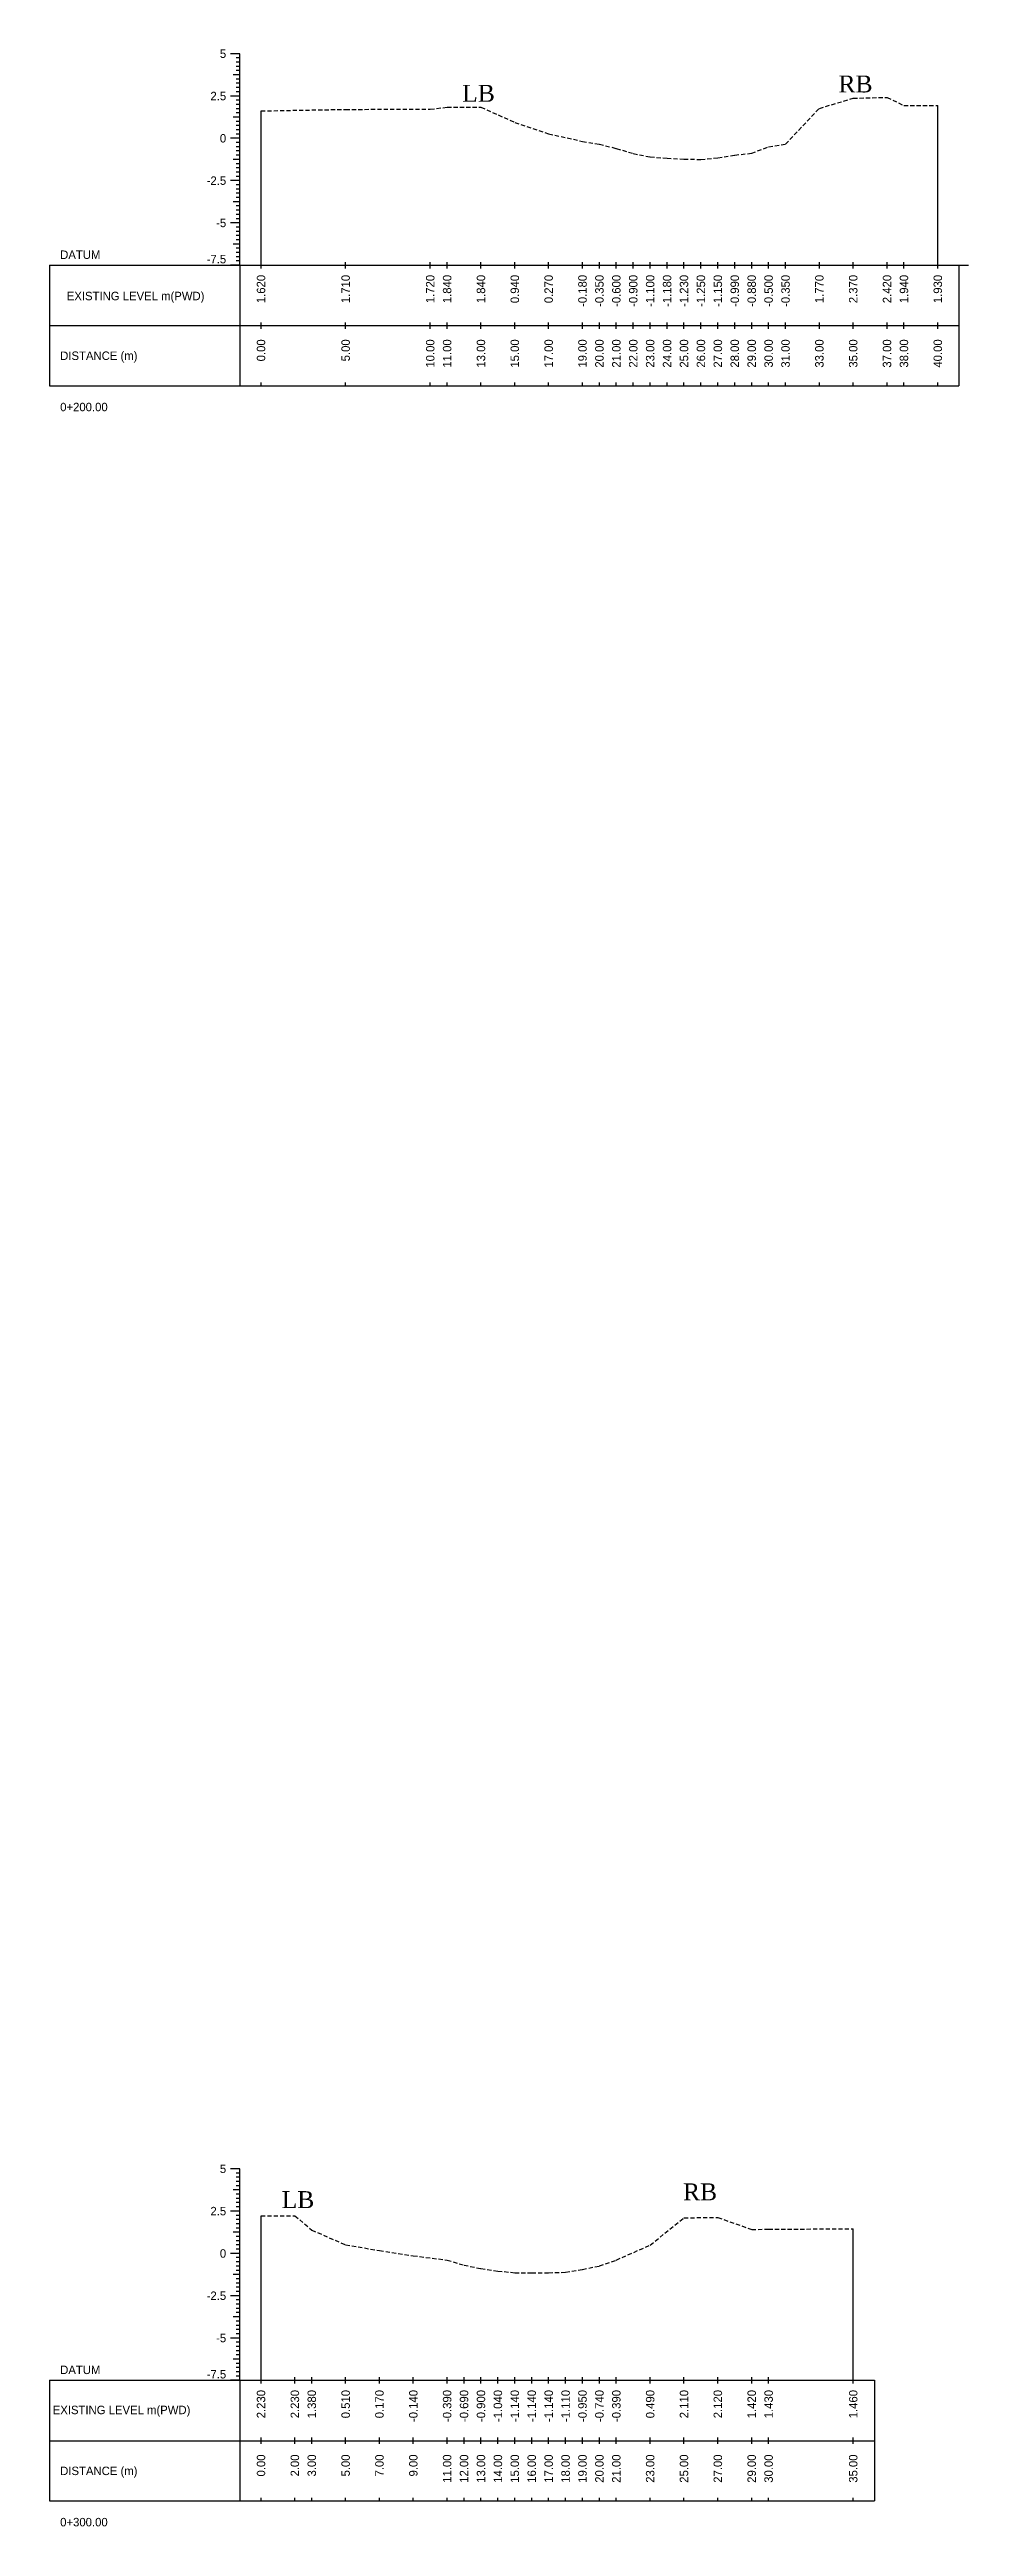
# Model space of a CAD drawing. Header units: inches. Extents: x 3247 to 4722, y -1199 to -293.
# Drawn here: x 3547.9 to 3602.2, y -1108.4 to -962 of the extents above; entities that cross this region are included whole.
import ezdxf
from ezdxf.enums import TextEntityAlignment as Align

# ---------------------------------------------------------------- set-up
doc = ezdxf.new("R2010")
doc.units = ezdxf.units.IN
doc.header["$MEASUREMENT"] = 0
doc.linetypes.add('HIDDEN', pattern=[0.375, 0.25, -0.125])
doc.layers.add('CS_Drawing', color=7, linetype='Continuous')
doc.layers.add('GL', color=3, linetype='HIDDEN')
doc.styles.add('romans', font='romans.shx')

msp = doc.modelspace()

# ---------------------------------------------------------------- texts
at = {"char_height": 1, "width": 685.1065, "attachment_point": 1, "style": 'romans'}
for s, insert in [('{\\fTimes New Roman|b0|i0|c0|p18;LB}', (3572.29, -964.06)), ('{\\fTimes New Roman|b0|i0|c0|p18;RB}', (3594.53, -963.51)), ('{\\fTimes New Roman|b0|i0|c0|p18;LB}', (3561.62, -1088.54)), ('{\\fTimes New Roman|b0|i0|c0|p18;RB}', (3585.34, -1088.08))]:
    msp.add_mtext(s, dxfattribs=dict(at, insert=insert))
at = {"layer": 'CS_Drawing'}
for s, p in [('5', (3558.34, -962.22)), ('2.5', (3558.34, -964.72)), ('0', (3558.34, -967.22)), ('-2.5', (3558.34, -969.72)), ('-5', (3558.34, -972.22)), ('5', (3558.34, -1087.22)), ('2.5', (3558.34, -1089.72)), ('0', (3558.34, -1092.22)), ('-2.5', (3558.34, -1094.72)), ('-5', (3558.34, -1097.22))]:
    msp.add_text(s, height=0.5, dxfattribs=at).set_placement(p, align=Align.MIDDLE_RIGHT)
for s, p in [('DATUM', (3548.53, -974.1)), ('EXISTING LEVEL m(PWD)', (3548.92, -976.54)), ('DISTANCE (m)', (3548.53, -980.07)), ('0+200.00', (3548.53, -983.1)), ('DATUM', (3548.53, -1099.1)), ('EXISTING LEVEL m(PWD)', (3548.09, -1101.47)), ('DISTANCE (m)', (3548.53, -1105.07)), ('0+300.00', (3548.53, -1108.1))]:
    msp.add_text(s, height=0.5, dxfattribs=at).set_placement(p, align=Align.MIDDLE_LEFT)
for p in [(3558.34, -974.61), (3558.34, -1099.61)]:
    msp.add_text('-7.5', height=0.5, dxfattribs=at).set_placement(p, align=Align.RIGHT)
for s, p in [('1.620', (3560.4, -975.29)), ('1.710', (3565.4, -975.29)), ('1.720', (3570.4, -975.29)), ('1.840', (3571.4, -975.29)), ('1.840', (3573.4, -975.29)), ('0.940', (3575.4, -975.29)), ('0.270', (3577.4, -975.29)), ('-0.180', (3579.4, -975.29)), ('-0.350', (3580.4, -975.29)), ('-0.600', (3581.4, -975.29)), ('-0.900', (3582.4, -975.29)), ('-1.100', (3583.4, -975.29)), ('-1.180', (3584.4, -975.29)), ('-1.230', (3585.4, -975.29)), ('-1.250', (3586.4, -975.29)), ('-1.150', (3587.4, -975.29)), ('-0.990', (3588.4, -975.29)), ('-0.880', (3589.4, -975.29)), ('-0.500', (3590.4, -975.29)), ('-0.350', (3591.4, -975.29)), ('1.770', (3593.4, -975.29)), ('2.370', (3595.4, -975.29)), ('2.420', (3597.4, -975.29)), ('1.940', (3598.4, -975.29)), ('1.930', (3600.4, -975.29)), ('0.00', (3560.4, -979.1)), ('5.00', (3565.4, -979.1)), ('10.00', (3570.4, -979.1)), ('11.00', (3571.4, -979.1)), ('13.00', (3573.4, -979.1)), ('15.00', (3575.4, -979.1)), ('17.00', (3577.4, -979.1)), ('19.00', (3579.4, -979.1)), ('20.00', (3580.4, -979.1)), ('21.00', (3581.4, -979.1)), ('22.00', (3582.4, -979.1)), ('23.00', (3583.4, -979.1)), ('24.00', (3584.4, -979.1)), ('25.00', (3585.4, -979.1)), ('26.00', (3586.4, -979.1)), ('27.00', (3587.4, -979.1)), ('28.00', (3588.4, -979.1)), ('29.00', (3589.4, -979.1)), ('30.00', (3590.4, -979.1)), ('31.00', (3591.4, -979.1)), ('33.00', (3593.4, -979.1)), ('35.00', (3595.4, -979.1)), ('37.00', (3597.4, -979.1)), ('38.00', (3598.4, -979.1)), ('40.00', (3600.4, -979.1)), ('2.230', (3560.4, -1100.29)), ('2.230', (3562.4, -1100.29)), ('1.380', (3563.4, -1100.29)), ('0.510', (3565.4, -1100.29)), ('0.170', (3567.4, -1100.29)), ('-0.140', (3569.4, -1100.29)), ('-0.390', (3571.4, -1100.29)), ('-0.690', (3572.4, -1100.29)), ('-0.900', (3573.4, -1100.29)), ('-1.040', (3574.4, -1100.29)), ('-1.140', (3575.4, -1100.29)), ('-1.140', (3576.4, -1100.29)), ('-1.140', (3577.4, -1100.29)), ('-1.110', (3578.4, -1100.29)), ('-0.950', (3579.4, -1100.29)), ('-0.740', (3580.4, -1100.29)), ('-0.390', (3581.4, -1100.29)), ('0.490', (3583.4, -1100.29)), ('2.110', (3585.4, -1100.29)), ('2.120', (3587.4, -1100.29)), ('1.420', (3589.4, -1100.29)), ('1.430', (3590.4, -1100.29)), ('1.460', (3595.4, -1100.29)), ('0.00', (3560.4, -1104.1)), ('2.00', (3562.4, -1104.1)), ('3.00', (3563.4, -1104.1)), ('5.00', (3565.4, -1104.1)), ('7.00', (3567.4, -1104.1)), ('9.00', (3569.4, -1104.1)), ('11.00', (3571.4, -1104.1)), ('12.00', (3572.4, -1104.1)), ('13.00', (3573.4, -1104.1)), ('14.00', (3574.4, -1104.1)), ('15.00', (3575.4, -1104.1)), ('16.00', (3576.4, -1104.1)), ('17.00', (3577.4, -1104.1)), ('18.00', (3578.4, -1104.1)), ('19.00', (3579.4, -1104.1)), ('20.00', (3580.4, -1104.1)), ('21.00', (3581.4, -1104.1)), ('23.00', (3583.4, -1104.1)), ('25.00', (3585.4, -1104.1)), ('27.00', (3587.4, -1104.1)), ('29.00', (3589.4, -1104.1)), ('30.00', (3590.4, -1104.1)), ('35.00', (3595.4, -1104.1))]:
    msp.add_text(s, height=0.5, rotation=90, dxfattribs=at).set_placement(p, align=Align.MIDDLE_RIGHT)

# ---------------------------------------------------------------- linework, layer by layer
at = {"layer": 'CS_Drawing'}
for p, q in [((3559.15, -962.22), (3558.59, -962.22)), ((3559.15, -962.22), (3558.76, -962.22)), ((3559.15, -962.22), (3558.93, -962.22)), ((3559.15, -962.47), (3558.93, -962.47)), ((3559.15, -962.72), (3558.93, -962.72)), ((3559.15, -962.97), (3558.93, -962.97)), ((3559.15, -974.72), (3559.15, -962.22)), ((3559.15, -963.47), (3558.76, -963.47)), ((3559.15, -963.22), (3558.93, -963.22)), ((3559.15, -963.47), (3558.93, -963.47)), ((3559.15, -963.72), (3558.93, -963.72)), ((3559.15, -963.97), (3558.93, -963.97)), ((3559.15, -964.22), (3558.93, -964.22)), ((3559.15, -964.47), (3558.93, -964.47)), ((3559.15, -964.72), (3558.59, -964.72)), ((3559.15, -964.72), (3558.76, -964.72)), ((3559.15, -965.97), (3558.76, -965.97)), ((3559.15, -964.72), (3558.93, -964.72)), ((3559.15, -964.97), (3558.93, -964.97)), ((3559.15, -965.22), (3558.93, -965.22)), ((3559.15, -965.47), (3558.93, -965.47)), ((3559.15, -965.72), (3558.93, -965.72)), ((3559.15, -965.97), (3558.93, -965.97)), ((3560.4, -974.72), (3560.4, -965.6)), ((3600.4, -974.72), (3600.4, -965.29)), ((3559.15, -967.22), (3558.59, -967.22)), ((3559.15, -967.22), (3558.76, -967.22)), ((3559.15, -966.22), (3558.93, -966.22)), ((3559.15, -966.47), (3558.93, -966.47)), ((3559.15, -966.72), (3558.93, -966.72)), ((3559.15, -966.97), (3558.93, -966.97)), ((3559.15, -967.22), (3558.93, -967.22)), ((3559.15, -967.47), (3558.93, -967.47)), ((3559.15, -968.47), (3558.76, -968.47)), ((3559.15, -967.72), (3558.93, -967.72)), ((3559.15, -967.97), (3558.93, -967.97)), ((3559.15, -968.22), (3558.93, -968.22)), ((3559.15, -968.47), (3558.93, -968.47)), ((3559.15, -968.72), (3558.93, -968.72)), ((3559.15, -968.97), (3558.93, -968.97)), ((3559.15, -969.72), (3558.59, -969.72)), ((3559.15, -969.72), (3558.76, -969.72)), ((3559.15, -969.22), (3558.93, -969.22)), ((3559.15, -969.47), (3558.93, -969.47)), ((3559.15, -969.72), (3558.93, -969.72)), ((3559.15, -969.97), (3558.93, -969.97)), ((3559.15, -970.22), (3558.93, -970.22)), ((3559.15, -970.47), (3558.93, -970.47)), ((3559.15, -970.97), (3558.76, -970.97)), ((3559.15, -970.72), (3558.93, -970.72)), ((3559.15, -970.97), (3558.93, -970.97)), ((3559.15, -971.22), (3558.93, -971.22)), ((3559.15, -971.47), (3558.93, -971.47)), ((3559.15, -971.72), (3558.93, -971.72)), ((3559.15, -971.97), (3558.93, -971.97)), ((3559.15, -972.22), (3558.59, -972.22)), ((3559.15, -972.22), (3558.76, -972.22)), ((3559.15, -972.22), (3558.93, -972.22)), ((3559.15, -972.47), (3558.93, -972.47)), ((3559.15, -972.72), (3558.93, -972.72)), ((3559.15, -972.97), (3558.93, -972.97)), ((3559.15, -973.22), (3558.93, -973.22)), ((3547.9, -974.72), (3559.15, -974.72)), ((3547.9, -974.72), (3547.9, -981.85)), ((3559.15, -974.72), (3558.59, -974.72)), ((3559.15, -973.47), (3558.76, -973.47)), ((3559.15, -974.72), (3558.76, -974.72)), ((3559.15, -973.47), (3558.93, -973.47)), ((3559.15, -973.72), (3558.93, -973.72)), ((3559.15, -973.97), (3558.93, -973.97)), ((3559.15, -974.22), (3558.93, -974.22)), ((3559.15, -974.47), (3558.93, -974.47)), ((3559.15, -974.72), (3558.93, -974.72)), ((3559.15, -974.72), (3601.65, -974.72)), ((3559.15, -974.72), (3559.15, -981.85)), ((3560.4, -974.91), (3560.4, -974.54)), ((3565.4, -974.91), (3565.4, -974.54)), ((3570.4, -974.91), (3570.4, -974.54)), ((3571.4, -974.91), (3571.4, -974.54)), ((3573.4, -974.91), (3573.4, -974.54)), ((3575.4, -974.91), (3575.4, -974.54)), ((3577.4, -974.91), (3577.4, -974.54)), ((3579.4, -974.91), (3579.4, -974.54)), ((3580.4, -974.91), (3580.4, -974.54)), ((3581.4, -974.91), (3581.4, -974.54)), ((3582.4, -974.91), (3582.4, -974.54)), ((3583.4, -974.91), (3583.4, -974.54)), ((3584.4, -974.91), (3584.4, -974.54)), ((3585.4, -974.91), (3585.4, -974.54)), ((3586.4, -974.91), (3586.4, -974.54)), ((3587.4, -974.91), (3587.4, -974.54)), ((3588.4, -974.91), (3588.4, -974.54)), ((3589.4, -974.91), (3589.4, -974.54)), ((3590.4, -974.91), (3590.4, -974.54)), ((3591.4, -974.91), (3591.4, -974.54)), ((3593.4, -974.91), (3593.4, -974.54)), ((3595.4, -974.91), (3595.4, -974.54)), ((3597.4, -974.91), (3597.4, -974.54)), ((3598.4, -974.91), (3598.4, -974.54)), ((3600.4, -974.91), (3600.4, -974.54)), ((3601.65, -974.72), (3602.21, -974.72)), ((3601.65, -974.72), (3602.04, -974.72)), ((3601.65, -974.72), (3601.88, -974.72)), ((3601.65, -974.72), (3601.65, -981.85)), ((3547.9, -978.29), (3559.15, -978.29)), ((3559.15, -978.29), (3601.65, -978.29)), ((3559.15, -978.29), (3601.65, -978.29)), ((3560.4, -978.47), (3560.4, -978.1)), ((3565.4, -978.47), (3565.4, -978.1)), ((3570.4, -978.47), (3570.4, -978.1)), ((3571.4, -978.47), (3571.4, -978.1)), ((3573.4, -978.47), (3573.4, -978.1)), ((3575.4, -978.47), (3575.4, -978.1)), ((3577.4, -978.47), (3577.4, -978.1)), ((3579.4, -978.47), (3579.4, -978.1)), ((3580.4, -978.47), (3580.4, -978.1)), ((3581.4, -978.47), (3581.4, -978.1)), ((3582.4, -978.47), (3582.4, -978.1)), ((3583.4, -978.47), (3583.4, -978.1)), ((3584.4, -978.47), (3584.4, -978.1)), ((3585.4, -978.47), (3585.4, -978.1)), ((3586.4, -978.47), (3586.4, -978.1)), ((3587.4, -978.47), (3587.4, -978.1)), ((3588.4, -978.47), (3588.4, -978.1)), ((3589.4, -978.47), (3589.4, -978.1)), ((3590.4, -978.47), (3590.4, -978.1)), ((3591.4, -978.47), (3591.4, -978.1)), ((3593.4, -978.47), (3593.4, -978.1)), ((3595.4, -978.47), (3595.4, -978.1)), ((3597.4, -978.47), (3597.4, -978.1)), ((3598.4, -978.47), (3598.4, -978.1)), ((3600.4, -978.47), (3600.4, -978.1)), ((3547.9, -981.85), (3559.15, -981.85)), ((3559.15, -981.85), (3601.65, -981.85)), ((3560.4, -981.85), (3560.4, -981.66)), ((3565.4, -981.85), (3565.4, -981.66)), ((3570.4, -981.85), (3570.4, -981.66)), ((3571.4, -981.85), (3571.4, -981.66)), ((3573.4, -981.85), (3573.4, -981.66)), ((3575.4, -981.85), (3575.4, -981.66)), ((3577.4, -981.85), (3577.4, -981.66)), ((3579.4, -981.85), (3579.4, -981.66)), ((3580.4, -981.85), (3580.4, -981.66)), ((3581.4, -981.85), (3581.4, -981.66)), ((3582.4, -981.85), (3582.4, -981.66)), ((3583.4, -981.85), (3583.4, -981.66)), ((3584.4, -981.85), (3584.4, -981.66)), ((3585.4, -981.85), (3585.4, -981.66)), ((3586.4, -981.85), (3586.4, -981.66)), ((3587.4, -981.85), (3587.4, -981.66)), ((3588.4, -981.85), (3588.4, -981.66)), ((3589.4, -981.85), (3589.4, -981.66)), ((3590.4, -981.85), (3590.4, -981.66)), ((3591.4, -981.85), (3591.4, -981.66)), ((3593.4, -981.85), (3593.4, -981.66)), ((3595.4, -981.85), (3595.4, -981.66)), ((3597.4, -981.85), (3597.4, -981.66)), ((3598.4, -981.85), (3598.4, -981.66)), ((3600.4, -981.85), (3600.4, -981.66)), ((3559.15, -1087.22), (3558.59, -1087.22)), ((3559.15, -1087.22), (3558.76, -1087.22)), ((3559.15, -1087.22), (3558.93, -1087.22)), ((3559.15, -1087.47), (3558.93, -1087.47)), ((3559.15, -1099.72), (3559.15, -1087.22)), ((3559.15, -1088.47), (3558.76, -1088.47)), ((3559.15, -1087.72), (3558.93, -1087.72)), ((3559.15, -1087.97), (3558.93, -1087.97)), ((3559.15, -1088.22), (3558.93, -1088.22)), ((3559.15, -1088.47), (3558.93, -1088.47)), ((3559.15, -1088.72), (3558.93, -1088.72)), ((3559.15, -1088.97), (3558.93, -1088.97)), ((3559.15, -1089.72), (3558.59, -1089.72)), ((3559.15, -1089.72), (3558.76, -1089.72)), ((3559.15, -1089.22), (3558.93, -1089.22)), ((3559.15, -1089.47), (3558.93, -1089.47)), ((3559.15, -1089.72), (3558.93, -1089.72)), ((3559.15, -1089.97), (3558.93, -1089.97)), ((3559.15, -1090.22), (3558.93, -1090.22)), ((3559.15, -1090.47), (3558.93, -1090.47)), ((3560.4, -1099.72), (3560.4, -1089.99)), ((3559.15, -1090.97), (3558.76, -1090.97)), ((3559.15, -1090.72), (3558.93, -1090.72)), ((3559.15, -1090.97), (3558.93, -1090.97)), ((3559.15, -1091.22), (3558.93, -1091.22)), ((3559.15, -1091.47), (3558.93, -1091.47)), ((3559.15, -1091.72), (3558.93, -1091.72)), ((3559.15, -1091.97), (3558.93, -1091.97)), ((3595.4, -1099.72), (3595.4, -1090.76)), ((3559.15, -1092.22), (3558.59, -1092.22)), ((3559.15, -1092.22), (3558.76, -1092.22)), ((3559.15, -1093.47), (3558.76, -1093.47)), ((3559.15, -1092.22), (3558.93, -1092.22)), ((3559.15, -1092.47), (3558.93, -1092.47)), ((3559.15, -1092.72), (3558.93, -1092.72)), ((3559.15, -1092.97), (3558.93, -1092.97)), ((3559.15, -1093.22), (3558.93, -1093.22)), ((3559.15, -1093.47), (3558.93, -1093.47)), ((3559.15, -1094.72), (3558.59, -1094.72)), ((3559.15, -1094.72), (3558.76, -1094.72)), ((3559.15, -1093.72), (3558.93, -1093.72)), ((3559.15, -1093.97), (3558.93, -1093.97)), ((3559.15, -1094.22), (3558.93, -1094.22)), ((3559.15, -1094.47), (3558.93, -1094.47)), ((3559.15, -1094.72), (3558.93, -1094.72)), ((3559.15, -1095.97), (3558.76, -1095.97)), ((3559.15, -1094.97), (3558.93, -1094.97)), ((3559.15, -1095.22), (3558.93, -1095.22)), ((3559.15, -1095.47), (3558.93, -1095.47)), ((3559.15, -1095.72), (3558.93, -1095.72)), ((3559.15, -1095.97), (3558.93, -1095.97)), ((3559.15, -1096.22), (3558.93, -1096.22)), ((3559.15, -1097.22), (3558.59, -1097.22)), ((3559.15, -1097.22), (3558.76, -1097.22)), ((3559.15, -1096.47), (3558.93, -1096.47)), ((3559.15, -1096.72), (3558.93, -1096.72)), ((3559.15, -1096.97), (3558.93, -1096.97)), ((3559.15, -1097.22), (3558.93, -1097.22)), ((3559.15, -1097.47), (3558.93, -1097.47)), ((3559.15, -1097.72), (3558.93, -1097.72)), ((3559.15, -1098.47), (3558.76, -1098.47)), ((3559.15, -1097.97), (3558.93, -1097.97)), ((3559.15, -1098.22), (3558.93, -1098.22)), ((3559.15, -1098.47), (3558.93, -1098.47)), ((3559.15, -1098.72), (3558.93, -1098.72)), ((3559.15, -1098.97), (3558.93, -1098.97)), ((3559.15, -1099.22), (3558.93, -1099.22)), ((3547.9, -1099.72), (3559.15, -1099.72)), ((3547.9, -1099.72), (3547.9, -1106.85)), ((3559.15, -1099.72), (3558.59, -1099.72)), ((3559.15, -1099.72), (3558.76, -1099.72)), ((3559.15, -1099.47), (3558.93, -1099.47)), ((3559.15, -1099.72), (3558.93, -1099.72)), ((3559.15, -1099.72), (3596.65, -1099.72)), ((3559.15, -1099.72), (3559.15, -1106.85)), ((3560.4, -1099.91), (3560.4, -1099.54)), ((3562.4, -1099.91), (3562.4, -1099.54)), ((3563.4, -1099.91), (3563.4, -1099.54)), ((3565.4, -1099.91), (3565.4, -1099.54)), ((3567.4, -1099.91), (3567.4, -1099.54)), ((3569.4, -1099.91), (3569.4, -1099.54)), ((3571.4, -1099.91), (3571.4, -1099.54)), ((3572.4, -1099.91), (3572.4, -1099.54)), ((3573.4, -1099.91), (3573.4, -1099.54)), ((3574.4, -1099.91), (3574.4, -1099.54)), ((3575.4, -1099.91), (3575.4, -1099.54)), ((3576.4, -1099.91), (3576.4, -1099.54)), ((3577.4, -1099.91), (3577.4, -1099.54)), ((3578.4, -1099.91), (3578.4, -1099.54)), ((3579.4, -1099.91), (3579.4, -1099.54)), ((3580.4, -1099.91), (3580.4, -1099.54)), ((3581.4, -1099.91), (3581.4, -1099.54)), ((3583.4, -1099.91), (3583.4, -1099.54)), ((3585.4, -1099.91), (3585.4, -1099.54)), ((3587.4, -1099.91), (3587.4, -1099.54)), ((3589.4, -1099.91), (3589.4, -1099.54)), ((3590.4, -1099.91), (3590.4, -1099.54)), ((3595.4, -1099.91), (3595.4, -1099.54)), ((3596.65, -1099.72), (3596.65, -1106.85)), ((3547.9, -1103.29), (3559.15, -1103.29)), ((3559.15, -1103.29), (3596.65, -1103.29)), ((3559.15, -1103.29), (3596.65, -1103.29)), ((3560.4, -1103.47), (3560.4, -1103.1)), ((3562.4, -1103.47), (3562.4, -1103.1)), ((3563.4, -1103.47), (3563.4, -1103.1)), ((3565.4, -1103.47), (3565.4, -1103.1)), ((3567.4, -1103.47), (3567.4, -1103.1)), ((3569.4, -1103.47), (3569.4, -1103.1)), ((3571.4, -1103.47), (3571.4, -1103.1)), ((3572.4, -1103.47), (3572.4, -1103.1)), ((3573.4, -1103.47), (3573.4, -1103.1)), ((3574.4, -1103.47), (3574.4, -1103.1)), ((3575.4, -1103.47), (3575.4, -1103.1)), ((3576.4, -1103.47), (3576.4, -1103.1)), ((3577.4, -1103.47), (3577.4, -1103.1)), ((3578.4, -1103.47), (3578.4, -1103.1)), ((3579.4, -1103.47), (3579.4, -1103.1)), ((3580.4, -1103.47), (3580.4, -1103.1)), ((3581.4, -1103.47), (3581.4, -1103.1)), ((3583.4, -1103.47), (3583.4, -1103.1)), ((3585.4, -1103.47), (3585.4, -1103.1)), ((3587.4, -1103.47), (3587.4, -1103.1)), ((3589.4, -1103.47), (3589.4, -1103.1)), ((3590.4, -1103.47), (3590.4, -1103.1)), ((3595.4, -1103.47), (3595.4, -1103.1)), ((3547.9, -1106.85), (3559.15, -1106.85)), ((3559.15, -1106.85), (3596.65, -1106.85)), ((3560.4, -1106.85), (3560.4, -1106.66)), ((3562.4, -1106.85), (3562.4, -1106.66)), ((3563.4, -1106.85), (3563.4, -1106.66)), ((3565.4, -1106.85), (3565.4, -1106.66)), ((3567.4, -1106.85), (3567.4, -1106.66)), ((3569.4, -1106.85), (3569.4, -1106.66)), ((3571.4, -1106.85), (3571.4, -1106.66)), ((3572.4, -1106.85), (3572.4, -1106.66)), ((3573.4, -1106.85), (3573.4, -1106.66)), ((3574.4, -1106.85), (3574.4, -1106.66)), ((3575.4, -1106.85), (3575.4, -1106.66)), ((3576.4, -1106.85), (3576.4, -1106.66)), ((3577.4, -1106.85), (3577.4, -1106.66)), ((3578.4, -1106.85), (3578.4, -1106.66)), ((3579.4, -1106.85), (3579.4, -1106.66)), ((3580.4, -1106.85), (3580.4, -1106.66)), ((3581.4, -1106.85), (3581.4, -1106.66)), ((3583.4, -1106.85), (3583.4, -1106.66)), ((3585.4, -1106.85), (3585.4, -1106.66)), ((3587.4, -1106.85), (3587.4, -1106.66)), ((3589.4, -1106.85), (3589.4, -1106.66)), ((3590.4, -1106.85), (3590.4, -1106.66)), ((3595.4, -1106.85), (3595.4, -1106.66))]:
    msp.add_line(p, q, dxfattribs=at)
at = {"layer": 'GL'}
for points in [[(3560.4, -965.6), (3565.4, -965.51), (3570.4, -965.5), (3571.4, -965.38), (3573.4, -965.38), (3575.4, -966.28), (3577.4, -966.95), (3579.4, -967.4), (3580.4, -967.57), (3581.4, -967.82), (3582.4, -968.12), (3583.4, -968.32), (3584.4, -968.4), (3585.4, -968.45), (3586.4, -968.47), (3587.4, -968.37), (3588.4, -968.21), (3589.4, -968.1), (3590.4, -967.72), (3591.4, -967.57), (3593.4, -965.45), (3595.4, -964.85), (3597.4, -964.8), (3598.4, -965.28), (3600.4, -965.29)], [(3560.4, -1089.99), (3562.4, -1089.99), (3563.4, -1090.84), (3565.4, -1091.71), (3567.4, -1092.05), (3569.4, -1092.36), (3571.4, -1092.61), (3572.4, -1092.91), (3573.4, -1093.12), (3574.4, -1093.26), (3575.4, -1093.36), (3576.4, -1093.36), (3577.4, -1093.36), (3578.4, -1093.33), (3579.4, -1093.17), (3580.4, -1092.96), (3581.4, -1092.61), (3583.4, -1091.73), (3585.4, -1090.11), (3587.4, -1090.1), (3589.4, -1090.8), (3590.4, -1090.79), (3595.4, -1090.76)]]:
    msp.add_lwpolyline(points, dxfattribs=at)

msp.set_redraw_order([(e.dxf.handle, doc.entitydb.next_handle()) for e in msp.query("TEXT MTEXT ATTDEF DIMENSION ARC_DIMENSION")])  # texts and dimensions are drawn at this point

doc.saveas('drawing.dxf')
